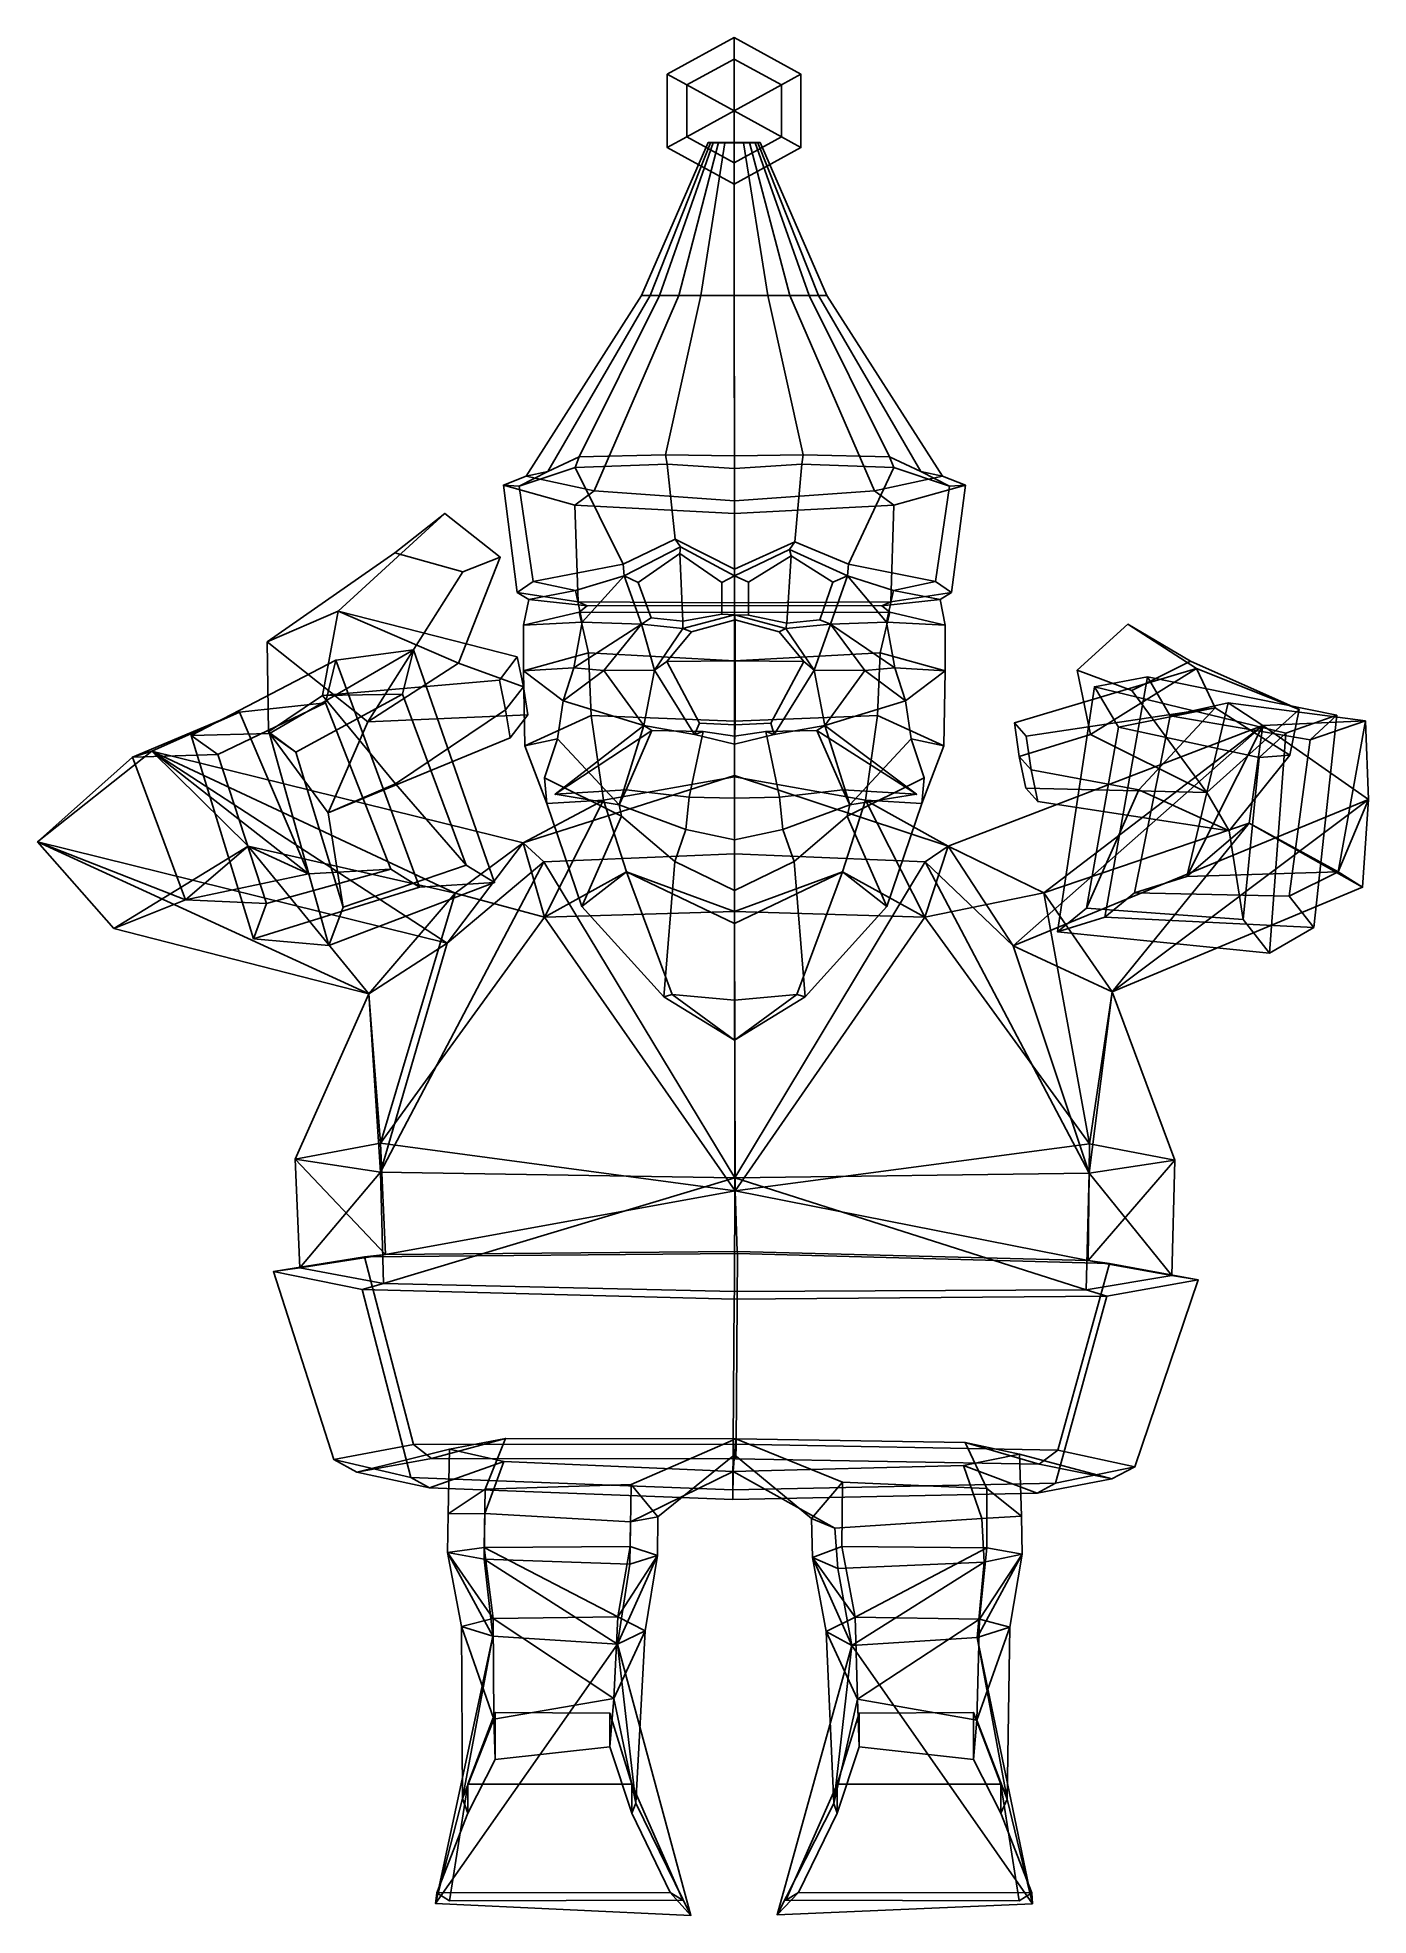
# Model space of a CAD drawing. Extents: x -203 to 181, y -157 to 383.
import ezdxf

# ---------------------------------------------------------------- set-up
doc = ezdxf.new("R2010")
doc.units = 0

msp = doc.modelspace()

# ---------------------------------------------------------------- linework, layer by layer
for p in [(-53.499561, 165.560699, 96.495125), (50.507008, 165.560699, 96.495125)]:
    msp.add_point(p)
for points in [[(-15.578745, 369.737305, 63.430351), (-1.969854, 377.201599, 63.430351), (-1.969851, 383.385193, 48.941158), (-21.21575, 372.829163, 48.941162)], [(-15.578739, 369.737305, 34.451965), (-21.21575, 372.829163, 48.941162), (-1.969851, 383.385193, 48.941158), (-1.969848, 377.201599, 34.451965)], [(11.639069, 369.737305, 63.430351), (17.276043, 372.829163, 48.941158), (-1.969851, 383.385193, 48.941158), (-1.969854, 377.201599, 63.430351)], [(11.639072, 369.737305, 34.451965), (-1.969848, 377.201599, 34.451965), (-1.969851, 383.385193, 48.941158), (17.276043, 372.829163, 48.941158)], [(-1.969855, 362.273071, 69.431976), (-1.969854, 377.201599, 63.430351), (-15.578745, 369.737305, 63.430351)], [(-1.969856, 362.273071, 28.450333), (-15.578739, 369.737305, 34.451965), (-1.969848, 377.201599, 34.451965)], [(-1.969856, 362.273071, 28.450333), (-1.969848, 377.201599, 34.451965), (11.639072, 369.737305, 34.451965)], [(-1.969855, 362.273071, 69.431976), (11.639069, 369.737305, 63.430351), (-1.969854, 377.201599, 63.430351)], [(-21.21575, 351.717041, 48.941162), (-15.578745, 354.808838, 63.430351), (-15.578745, 369.737305, 63.430351), (-21.21575, 372.829163, 48.941162)], [(-21.21575, 351.717041, 48.941162), (-21.21575, 372.829163, 48.941162), (-15.578739, 369.737305, 34.451965), (-15.578739, 354.808838, 34.451965)], [(-15.578745, 354.808838, 63.430351), (-1.969855, 362.273071, 69.431976), (-15.578745, 369.737305, 63.430351)], [(-15.578739, 354.808838, 34.451965), (-15.578739, 369.737305, 34.451965), (-1.969856, 362.273071, 28.450333)], [(11.639072, 354.808838, 34.451965), (-1.969856, 362.273071, 28.450333), (11.639072, 369.737305, 34.451965)], [(11.639069, 354.808838, 63.430351), (11.639069, 369.737305, 63.430351), (-1.969855, 362.273071, 69.431976)], [(17.276043, 351.717041, 48.941158), (17.276043, 372.829163, 48.941158), (11.639069, 369.737305, 63.430351), (11.639069, 354.808838, 63.430351)], [(17.276043, 351.717041, 48.941158), (11.639072, 354.808838, 34.451965), (11.639072, 369.737305, 34.451965), (17.276043, 372.829163, 48.941158)], [(-1.969854, 347.344604, 63.430351), (-1.969855, 362.273071, 69.431976), (-15.578745, 354.808838, 63.430351)], [(-1.969848, 347.344604, 34.451965), (-15.578739, 354.808838, 34.451965), (-1.969856, 362.273071, 28.450333)], [(-1.969848, 347.344604, 34.451965), (-1.969856, 362.273071, 28.450333), (11.639072, 354.808838, 34.451965)], [(-1.969854, 347.344604, 63.430351), (11.639069, 354.808838, 63.430351), (-1.969855, 362.273071, 69.431976)], [(-9.452437, 353.139709, 47.415455), (-6.451492, 353.1586, 43.899387), (-17.898188, 309.1586, 30.320601), (-28.615849, 309.139709, 41.662754)], [(-8.765778, 353.120361, 51.012367), (-9.452437, 353.139709, 47.415455), (-28.615849, 309.139709, 41.662754), (-26.163492, 309.120361, 53.265697)], [(-8.015762, 353.096375, 55.471481), (-8.765778, 353.120361, 51.012367), (-26.163492, 309.120361, 53.265697), (-23.484865, 309.096375, 67.64994)], [(-4.675262, 353.084717, 57.636448), (-8.015762, 353.096375, 55.471481), (-23.484865, 309.096375, 67.64994), (-11.554507, 309.084717, 74.633705)], [(-1.969851, 341.161041, 48.941158), (-1.969854, 347.344604, 63.430351), (-15.578745, 354.808838, 63.430351), (-21.21575, 351.717041, 48.941162)], [(-1.969851, 341.161041, 48.941158), (-21.21575, 351.717041, 48.941162), (-15.578739, 354.808838, 34.451965), (-1.969848, 347.344604, 34.451965)], [(-6.451492, 353.1586, 43.899387), (-1.97984, 353.171356, 41.530643), (-1.928, 309.171356, 22.679499), (-17.898188, 309.1586, 30.320601)], [(-1.97984, 353.077911, 58.899921), (-4.675262, 353.084717, 57.636448), (-11.554507, 309.084717, 74.633705), (-1.928, 309.077911, 78.709419)], [(2.491812, 353.1586, 43.899387), (14.042187, 309.1586, 30.320601), (-1.928, 309.171356, 22.679499), (-1.97984, 353.171356, 41.530643)], [(-1.97984, 353.077911, 58.899921), (-1.928, 309.077911, 78.709419), (7.698507, 309.084717, 74.633705), (0.715582, 353.084717, 57.636448)], [(-1.969851, 341.161041, 48.941158), (17.276043, 351.717041, 48.941158), (11.639069, 354.808838, 63.430351), (-1.969854, 347.344604, 63.430351)], [(-1.969851, 341.161041, 48.941158), (-1.969848, 347.344604, 34.451965), (11.639072, 354.808838, 34.451965), (17.276043, 351.717041, 48.941158)], [(0.715582, 353.084717, 57.636448), (7.698507, 309.084717, 74.633705), (19.628866, 309.096375, 67.64994), (4.056083, 353.096375, 55.471481)], [(5.49276, 353.139709, 47.415455), (24.759855, 309.139709, 41.662754), (14.042187, 309.1586, 30.320601), (2.491812, 353.1586, 43.899387)], [(4.056083, 353.096375, 55.471481), (19.628866, 309.096375, 67.64994), (22.307491, 309.120361, 53.265697), (4.806098, 353.120361, 51.012367)], [(4.806098, 353.120361, 51.012367), (22.307491, 309.120361, 53.265697), (24.759855, 309.139709, 41.662754), (5.49276, 353.139709, 47.415455)], [(-42.271126, 252.897888, 16.319864), (-61.859039, 257.146332, 37.509758), (-28.615849, 309.139709, 41.662754), (-17.898188, 309.1586, 30.320601)], [(-61.859039, 257.146332, 37.509758), (-55.5891, 258.446381, 60.679428), (-26.163492, 309.120361, 53.265697), (-28.615849, 309.139709, 41.662754)], [(-55.5891, 258.446381, 60.679428), (-46.548569, 262.726196, 88.605896), (-23.484865, 309.096375, 67.64994), (-26.163492, 309.120361, 53.265697)], [(-46.548569, 262.726196, 88.605896), (-21.688263, 263.242096, 101.565422), (-11.554507, 309.084717, 74.633705), (-23.484865, 309.096375, 67.64994)], [(-1.9, 250.003113, -2.974264), (-42.271126, 252.897888, 16.319864), (-17.898188, 309.1586, 30.320601), (-1.928, 309.171356, 22.679499)], [(-1.9, 262.924713, 108.993706), (-1.928, 309.077911, 78.709419), (-11.554507, 309.084717, 74.633705), (-21.688263, 263.242096, 101.565422)], [(-1.9, 250.003113, -2.974264), (-1.928, 309.171356, 22.679499), (14.042187, 309.1586, 30.320601), (38.471123, 252.897888, 16.319864)], [(-1.9, 262.924713, 108.993706), (17.88826, 263.242096, 101.565422), (7.698507, 309.084717, 74.633705), (-1.928, 309.077911, 78.709419)], [(42.748573, 262.726196, 88.605896), (19.628866, 309.096375, 67.64994), (7.698507, 309.084717, 74.633705), (17.88826, 263.242096, 101.565422)], [(38.471123, 252.897888, 16.319864), (14.042187, 309.1586, 30.320601), (24.759855, 309.139709, 41.662754), (58.059044, 257.146332, 37.509758)], [(51.789104, 258.446381, 60.679428), (22.307491, 309.120361, 53.265697), (19.628866, 309.096375, 67.64994), (42.748573, 262.726196, 88.605896)], [(58.059044, 257.146332, 37.509758), (24.759855, 309.139709, 41.662754), (22.307491, 309.120361, 53.265697), (51.789104, 258.446381, 60.679428)], [(-47.79092, 259.655334, 92.966484), (-46.548569, 262.726196, 88.605896), (-55.5891, 258.446381, 60.679428), (-63.887779, 254.282593, 61.73048)], [(-33.883507, 231.757263, 96.802116), (-47.79092, 259.655334, 92.966484), (-63.887779, 254.282593, 61.73048), (-59.840714, 226.827942, 77.739914)], [(-21.299599, 260.565704, 106.255333), (-21.688263, 263.242096, 101.565422), (-46.548569, 262.726196, 88.605896), (-47.79092, 259.655334, 92.966484)], [(-18.942772, 239.00296, 108.592934), (-21.299599, 260.565704, 106.255333), (-47.79092, 259.655334, 92.966484), (-33.883507, 231.757263, 96.802116)], [(-1.9, 259.287384, 112.282356), (-1.9, 262.924713, 108.993706), (-21.688263, 263.242096, 101.565422), (-21.299599, 260.565704, 106.255333)], [(-1.9, 230.337555, 112.074959), (-1.9, 259.287384, 112.282356), (-21.299599, 260.565704, 106.255333), (-18.942772, 239.00296, 108.592934)], [(-1.9, 259.287384, 112.282356), (17.499596, 260.565704, 106.255333), (17.88826, 263.242096, 101.565422), (-1.9, 262.924713, 108.993706)], [(-1.9, 230.337555, 112.074959), (15.546495, 238.195496, 108.592934), (17.499596, 260.565704, 106.255333), (-1.9, 259.287384, 112.282356)], [(15.546495, 238.195496, 108.592934), (30.955547, 231.757263, 96.802124), (43.990925, 259.655334, 92.966484), (17.499596, 260.565704, 106.255333)], [(17.499596, 260.565704, 106.255333), (43.990925, 259.655334, 92.966484), (42.748573, 262.726196, 88.605896), (17.88826, 263.242096, 101.565422)], [(30.955547, 231.757263, 96.802124), (56.040722, 226.827942, 77.739914), (60.08778, 254.282593, 61.73048), (43.990925, 259.655334, 92.966484)], [(43.990925, 259.655334, 92.966484), (60.08778, 254.282593, 61.73048), (51.789104, 258.446381, 60.679428), (42.748573, 262.726196, 88.605896)], [(-63.887779, 254.282593, 61.73048), (-55.5891, 258.446381, 60.679428), (-61.859039, 257.146332, 37.509758), (-68.413467, 254.528015, 35.851646)], [(-68.413467, 254.528015, 35.851646), (-61.859039, 257.146332, 37.509758), (-42.271126, 252.897888, 16.319864), (-47.799843, 248.762939, 12.511164)], [(-59.840714, 226.827942, 77.739914), (-63.887779, 254.282593, 61.73048), (-68.413467, 254.528015, 35.851646), (-64.414131, 223.664185, 40.018829)], [(-64.414131, 223.664185, 40.018829), (-68.413467, 254.528015, 35.851646), (-47.799843, 248.762939, 12.511164), (-46.904514, 220.925812, 13.866787)], [(64.613472, 254.528015, 35.851646), (43.999844, 248.762939, 12.511164), (38.471123, 252.897888, 16.319864), (58.059044, 257.146332, 37.509758)], [(60.614136, 223.664185, 40.018829), (43.104519, 220.925812, 13.866787), (43.999844, 248.762939, 12.511164), (64.613472, 254.528015, 35.851646)], [(60.08778, 254.282593, 61.73048), (64.613472, 254.528015, 35.851646), (58.059044, 257.146332, 37.509758), (51.789104, 258.446381, 60.679428)], [(56.040722, 226.827942, 77.739914), (60.614136, 223.664185, 40.018829), (64.613472, 254.528015, 35.851646), (60.08778, 254.282593, 61.73048)], [(-47.799843, 248.762939, 12.511164), (-42.271126, 252.897888, 16.319864), (-1.9, 250.003113, -2.974264), (-1.9, 246.387451, -7.526243)], [(-46.904514, 220.925812, 13.866787), (-47.799843, 248.762939, 12.511164), (-1.9, 246.387451, -7.526243), (-1.9, 220.639587, -5.901319)], [(43.999844, 248.762939, 12.511164), (-1.9, 246.387451, -7.526243), (-1.9, 250.003113, -2.974264), (38.471123, 252.897888, 16.319864)], [(43.104519, 220.925812, 13.866787), (-1.9, 220.639587, -5.901319), (-1.9, 246.387451, -7.526243), (43.999844, 248.762939, 12.511164)], [(-99.640961, 235.083435, 158.973846), (-85.31266, 246.408997, 152.511368), (-115.987907, 218.23465, 108.983063), (-136.430115, 209.388885, 132.023224)], [(-69.296921, 233.788391, 153.676697), (-81.305084, 203.273682, 118.692955), (-115.987907, 218.23465, 108.983063), (-85.31266, 246.408997, 152.511368)], [(-80.123207, 229.559875, 166.141327), (-69.296921, 233.788391, 153.676697), (-85.31266, 246.408997, 152.511368), (-99.640961, 235.083435, 158.973846)], [(-18.942772, 239.00296, 108.592934), (-33.883507, 231.757263, 96.802116), (-33.590797, 228.460327, 94.976685), (-17.374081, 236.788422, 107.094673)], [(-1.9, 230.337555, 112.074959), (-18.942772, 239.00296, 108.592934), (-17.374081, 236.788422, 107.094673), (-1.9, 228.455933, 109.102097)], [(-1.9, 230.337555, 112.074959), (-1.9, 228.455933, 109.102097), (13.977801, 235.980957, 107.094673), (15.546495, 238.195496, 108.592934)], [(15.546495, 238.195496, 108.592934), (13.977801, 235.980957, 107.094673), (30.662834, 228.460327, 94.976685), (30.955547, 231.757263, 96.802124)], [(-80.123207, 229.559875, 166.141327), (-99.640961, 235.083435, 158.973846), (-136.430115, 209.388885, 132.023224), (-107.46167, 186.363708, 133.561356)], [(-80.123207, 229.559875, 166.141327), (-107.46167, 186.363708, 133.561356), (-81.305084, 203.273682, 118.692955), (-69.296921, 233.788391, 153.676697)], [(-17.632929, 234.89325, 104.469688), (-17.374081, 236.788422, 107.094673), (-33.590797, 228.460327, 94.976685), (-29.570061, 226.524536, 94.654114)], [(-16.733572, 215.400116, 102.64016), (-17.632929, 234.89325, 104.469688), (-29.570061, 226.524536, 94.654114), (-25.823059, 216.334656, 97.547935)], [(-17.632929, 234.89325, 104.469688), (-5.485055, 226.521332, 106.095718), (-1.9, 228.455933, 109.102097), (-17.374081, 236.788422, 107.094673)], [(-5.485055, 226.521332, 106.095718), (-17.632929, 234.89325, 104.469688), (-16.733572, 215.400116, 102.64016), (-5.485055, 217.404053, 106.939919)], [(14.484674, 234.198059, 104.268639), (13.977801, 235.980957, 107.094673), (-1.9, 228.455933, 109.102097), (2.138192, 226.640594, 106.276031)], [(2.138192, 226.640594, 106.276031), (2.138192, 217.135986, 107.318275), (13.16766, 214.78772, 102.009949), (14.484674, 234.198059, 104.268639)], [(13.16766, 214.78772, 102.009949), (22.729984, 215.783752, 95.723228), (26.404018, 226.643982, 92.15062), (14.484674, 234.198059, 104.268639)], [(14.484674, 234.198059, 104.268639), (26.404018, 226.643982, 92.15062), (30.662834, 228.460327, 94.976685), (13.977801, 235.980957, 107.094673)], [(-47.675175, 224.172058, 78.249641), (-33.590797, 228.460327, 94.976685), (-33.883507, 231.757263, 96.802116), (-59.840714, 226.827942, 77.739914)], [(-45.702423, 215.054565, 78.655991), (-33.590797, 228.460327, 94.976685), (-47.675175, 224.172058, 78.249641)], [(-28.66053, 214.493958, 98.549278), (-33.590797, 228.460327, 94.976685), (-45.702423, 215.054565, 78.655991)], [(-25.823059, 216.334656, 97.547935), (-29.570061, 226.524536, 94.654114), (-33.590797, 228.460327, 94.976685), (-28.66053, 214.493958, 98.549278)], [(-5.485055, 217.404053, 106.939919), (-1.9, 217.156647, 110.144325), (-1.9, 228.455933, 109.102097), (-5.485055, 226.521332, 106.095718)], [(2.138192, 217.135986, 107.318275), (2.138192, 226.640594, 106.276031), (-1.9, 228.455933, 109.102097), (-1.9, 217.156647, 110.144325)], [(22.729984, 215.783752, 95.723228), (25.732569, 214.493958, 98.549278), (30.662834, 228.460327, 94.976685), (26.404018, 226.643982, 92.15062)], [(25.732569, 214.493958, 98.549278), (41.90242, 215.054565, 78.655991), (30.662834, 228.460327, 94.976685)], [(43.875175, 224.172058, 78.249641), (56.040722, 226.827942, 77.739914), (30.955547, 231.757263, 96.802124), (30.662834, 228.460327, 94.976685)], [(41.90242, 215.054565, 78.655991), (43.875175, 224.172058, 78.249641), (30.662834, 228.460327, 94.976685)], [(-59.840714, 226.827942, 77.739914), (-64.414131, 223.664185, 40.018829), (-61.108589, 221.650421, 41.26128), (-47.675175, 224.172058, 78.249641)], [(-64.414131, 223.664185, 40.018829), (-46.904514, 220.925812, 13.866787), (-44.318386, 219.813354, 14.896184), (-61.108589, 221.650421, 41.26128)], [(-47.675175, 224.172058, 78.249641), (-61.108589, 221.650421, 41.26128), (-62.612999, 214.238464, 42.462151), (-45.702423, 215.054565, 78.655991)], [(60.614136, 223.664185, 40.018829), (57.308598, 221.650421, 41.26128), (40.518391, 219.813354, 14.896184), (43.104519, 220.925812, 13.866787)], [(43.875175, 224.172058, 78.249641), (41.90242, 215.054565, 78.655991), (58.813, 214.238464, 42.462151), (57.308598, 221.650421, 41.26128)], [(56.040722, 226.827942, 77.739914), (43.875175, 224.172058, 78.249641), (57.308598, 221.650421, 41.26128), (60.614136, 223.664185, 40.018829)], [(-136.430115, 209.388885, 132.023224), (-115.987907, 218.23465, 108.983063), (-120.540482, 194.006348, 91.660492), (-136.066956, 183.471832, 111.458664)], [(-64.475426, 205.06311, 105.292526), (-69.563034, 198.422546, 97.702156), (-120.540482, 194.006348, 91.660492), (-115.987907, 218.23465, 108.983063)], [(-62.591301, 196.485718, 112.276978), (-64.475426, 205.06311, 105.292526), (-115.987907, 218.23465, 108.983063), (-81.305084, 203.273682, 118.692955)], [(-62.634781, 201.044495, 44.641083), (-62.612999, 214.238464, 42.462151), (-46.630749, 217.917847, 12.67251), (-43.885971, 206.220764, 11.188781)], [(-62.612999, 214.238464, 42.462151), (-61.108589, 221.650421, 41.26128), (-44.318386, 219.813354, 14.896184), (-46.630749, 217.917847, 12.67251)], [(-46.904514, 220.925812, 13.866787), (-1.9, 220.639587, -5.901319), (-1.9, 219.886169, -2.27502), (-44.318386, 219.813354, 14.896184)], [(-46.630749, 217.917847, 12.67251), (-44.318386, 219.813354, 14.896184), (-1.9, 219.886169, -2.27502), (-1.9, 217.843628, -2.405132)], [(-43.885971, 206.220764, 11.188781), (-46.630749, 217.917847, 12.67251), (-1.9, 217.843628, -2.405132), (-1.9, 203.967468, -0.945824)], [(-16.733572, 215.400116, 102.64016), (-25.823059, 216.334656, 97.547935), (-28.66053, 214.493958, 98.549278), (-16.70068, 213.213074, 104.835991)], [(-16.733572, 215.400116, 102.64016), (-16.70068, 213.213074, 104.835991), (-1.9, 217.156647, 110.144325), (-5.485055, 217.404053, 106.939919)], [(-1.641618, 215.770294, 124.536148), (-1.9, 217.156647, 110.144325), (-16.70068, 213.213074, 104.835991), (-14.264492, 212.33606, 121.01963)], [(43.104519, 220.925812, 13.866787), (40.518391, 219.813354, 14.896184), (-1.9, 219.886169, -2.27502), (-1.9, 220.639587, -5.901319)], [(42.830746, 217.917847, 12.67251), (-1.9, 217.843628, -2.405132), (-1.9, 219.886169, -2.27502), (40.518391, 219.813354, 14.896184)], [(40.085972, 206.220764, 11.188781), (-1.9, 203.967468, -0.945824), (-1.9, 217.843628, -2.405132), (42.830746, 217.917847, 12.67251)], [(-1.641618, 215.770294, 124.536148), (10.981255, 212.33606, 121.01963), (12.900679, 213.213074, 104.835991), (-1.9, 217.156647, 110.144325)], [(13.16766, 214.78772, 102.009949), (2.138192, 217.135986, 107.318275), (-1.9, 217.156647, 110.144325), (12.900679, 213.213074, 104.835991)], [(58.834785, 201.044495, 44.641083), (40.085972, 206.220764, 11.188781), (42.830746, 217.917847, 12.67251), (58.813, 214.238464, 42.462151)], [(58.813, 214.238464, 42.462151), (42.830746, 217.917847, 12.67251), (40.518391, 219.813354, 14.896184), (57.308598, 221.650421, 41.26128)], [(-45.702423, 215.054565, 78.655991), (-62.612999, 214.238464, 42.462151), (-62.634781, 201.044495, 44.641083), (-48.144192, 201.955444, 78.504814)], [(-48.144192, 201.955444, 78.504814), (-28.66053, 214.493958, 98.549278), (-45.702423, 215.054565, 78.655991)], [(-39.490215, 201.138672, 101.72583), (-28.66053, 214.493958, 98.549278), (-48.144192, 201.955444, 78.504814)], [(-39.490215, 201.138672, 101.72583), (-24.858456, 201.292053, 104.760262), (-28.66053, 214.493958, 98.549278)], [(-24.858456, 201.292053, 104.760262), (-16.70068, 213.213074, 104.835991), (-28.66053, 214.493958, 98.549278)], [(-21.34082, 203.771698, 122.216965), (-14.264492, 212.33606, 121.01963), (-16.70068, 213.213074, 104.835991), (-24.858456, 201.292053, 104.760262)], [(-1.641618, 203.953369, 128.666168), (-1.641618, 215.770294, 124.536148), (-14.264492, 212.33606, 121.01963), (-21.34082, 203.771698, 122.216965)], [(-1.641618, 203.953369, 128.666168), (18.057583, 203.771698, 122.216965), (10.981255, 212.33606, 121.01963), (-1.641618, 215.770294, 124.536148)], [(18.057583, 203.771698, 122.216965), (21.058456, 201.292053, 104.760262), (12.900679, 213.213074, 104.835991), (10.981255, 212.33606, 121.01963)], [(13.16766, 214.78772, 102.009949), (12.900679, 213.213074, 104.835991), (25.732569, 214.493958, 98.549278), (22.729984, 215.783752, 95.723228)], [(21.058456, 201.292053, 104.760262), (25.732569, 214.493958, 98.549278), (12.900679, 213.213074, 104.835991)], [(35.690216, 201.138672, 101.72583), (25.732569, 214.493958, 98.549278), (21.058456, 201.292053, 104.760262)], [(44.344196, 201.955444, 78.504814), (41.90242, 215.054565, 78.655991), (25.732569, 214.493958, 98.549278)], [(35.690216, 201.138672, 101.72583), (44.344196, 201.955444, 78.504814), (25.732569, 214.493958, 98.549278)], [(41.90242, 215.054565, 78.655991), (44.344196, 201.955444, 78.504814), (58.834785, 201.044495, 44.641083), (58.813, 214.238464, 42.462151)], [(112.499687, 195.430908, 148.836014), (129.426376, 203.863464, 138.718872), (111.408043, 214.466797, 138.477325), (96.807503, 201.279999, 139.642456)], [(96.807503, 201.279999, 139.642456), (111.408043, 214.466797, 138.477325), (131.156006, 201.699768, 78.997932), (100.616356, 182.734192, 92.408669)], [(129.426376, 203.863464, 138.718872), (160.712555, 189.986389, 95.603951), (131.156006, 201.699768, 78.997932), (111.408043, 214.466797, 138.477325)], [(-135.720291, 183.03949, 136.861008), (-94.253288, 207.100128, 97.289268), (-116.63102, 204.144775, 74.052086), (-158.342224, 182.4646, 112.675621)], [(-107.46167, 186.363708, 133.561356), (-136.430115, 209.388885, 132.023224), (-136.066956, 183.471832, 111.458664), (-118.827927, 160.212189, 112.586212)], [(-135.720291, 183.03949, 136.861008), (-128.147583, 177.694946, 130.239944), (-97.424149, 194.308044, 100.69503), (-94.253288, 207.100128, 97.289268)], [(-92.537071, 138.821838, 55.021965), (-116.63102, 204.144775, 74.052086), (-94.253288, 207.100128, 97.289268), (-70.973015, 140.098267, 80.134186)], [(-70.973015, 140.098267, 80.134186), (-94.253288, 207.100128, 97.289268), (-97.424149, 194.308044, 100.69503), (-79.096619, 145.163727, 87.265076)], [(-62.198425, 179.490234, 46.003769), (-62.634781, 201.044495, 44.641083), (-43.885971, 206.220764, 11.188781), (-43.093254, 188.233093, 14.099627)], [(-43.093254, 188.233093, 14.099627), (-43.885971, 206.220764, 11.188781), (-1.9, 203.967468, -0.945824), (-1.9, 186.607391, 3.485335)], [(39.293255, 188.233093, 14.099627), (-1.9, 186.607391, 3.485335), (-1.9, 203.967468, -0.945824), (40.085972, 206.220764, 11.188781)], [(58.398434, 179.490234, 46.003769), (39.293255, 188.233093, 14.099627), (40.085972, 206.220764, 11.188781), (58.834785, 201.044495, 44.641083)], [(-158.342224, 182.4646, 112.675621), (-116.63102, 204.144775, 74.052086), (-119.602882, 191.899292, 77.254883), (-150.668152, 177.003174, 105.967873)], [(-92.537071, 138.821838, 55.021965), (-100.815781, 143.94046, 62.290863), (-119.602882, 191.899292, 77.254883), (-116.63102, 204.144775, 74.052086)], [(-61.349991, 188.410461, 119.310226), (-62.591301, 196.485718, 112.276978), (-81.305084, 203.273682, 118.692955), (-107.46167, 186.363708, 133.561356)], [(-62.591301, 196.485718, 112.276978), (-67.784042, 189.864838, 104.717506), (-69.563034, 198.422546, 97.702156), (-64.475426, 205.06311, 105.292526)], [(-48.144192, 201.955444, 78.504814), (-62.634781, 201.044495, 44.641083), (-51.210266, 192.432068, 77.948036)], [(-52.81601, 181.502136, 78.12674), (-51.210266, 192.432068, 77.948036), (-62.634781, 201.044495, 44.641083), (-62.198425, 179.490234, 46.003769)], [(-51.210266, 192.432068, 77.948036), (-39.490215, 201.138672, 101.72583), (-48.144192, 201.955444, 78.504814)], [(-27.993595, 185.325348, 98.608398), (-39.490215, 201.138672, 101.72583), (-51.210266, 192.432068, 77.948036)], [(-27.993595, 185.325348, 98.608398), (-24.858456, 201.292053, 104.760262), (-39.490215, 201.138672, 101.72583)], [(-13.366461, 182.704956, 104.511536), (-24.858456, 201.292053, 104.760262), (-27.993595, 185.325348, 98.608398)], [(-11.916492, 186.023712, 117.381271), (-21.34082, 203.771698, 122.216965), (-24.858456, 201.292053, 104.760262), (-13.366461, 182.704956, 104.511536)], [(-1.641618, 185.502258, 122.611298), (-1.641618, 203.953369, 128.666168), (-21.34082, 203.771698, 122.216965), (-11.916492, 186.023712, 117.381271)], [(-1.641618, 185.502258, 122.611298), (8.633257, 186.023712, 117.381271), (18.057583, 203.771698, 122.216965), (-1.641618, 203.953369, 128.666168)], [(8.633257, 186.023712, 117.381271), (9.566461, 182.704956, 104.511536), (21.058456, 201.292053, 104.760262), (18.057583, 203.771698, 122.216965)], [(9.566461, 182.704956, 104.511536), (24.193596, 185.325348, 98.608398), (21.058456, 201.292053, 104.760262)], [(24.193596, 185.325348, 98.608398), (35.690216, 201.138672, 101.72583), (21.058456, 201.292053, 104.760262)], [(24.193596, 185.325348, 98.608398), (47.410271, 192.432068, 77.948036), (35.690216, 201.138672, 101.72583)], [(47.410271, 192.432068, 77.948036), (44.344196, 201.955444, 78.504814), (35.690216, 201.138672, 101.72583)], [(44.344196, 201.955444, 78.504814), (47.410271, 192.432068, 77.948036), (58.834785, 201.044495, 44.641083)], [(49.016014, 181.502136, 78.12674), (58.398434, 179.490234, 46.003769), (58.834785, 201.044495, 44.641083), (47.410271, 192.432068, 77.948036)], [(78.743652, 186.054321, 82.893425), (131.156006, 201.699768, 78.997932), (136.545364, 190.381195, 50.824081), (82.106491, 182.229187, 72.089149)], [(80.088341, 176.419067, 88.045776), (100.616356, 182.734192, 92.408669), (131.156006, 201.699768, 78.997932), (78.743652, 186.054321, 82.893425)], [(112.499687, 195.430908, 148.836014), (96.807503, 201.279999, 139.642456), (100.616356, 182.734192, 92.408669), (134.134003, 166.088623, 97.070534)], [(112.499687, 195.430908, 148.836014), (134.134003, 166.088623, 97.070534), (160.712555, 189.986389, 95.603951), (129.426376, 203.863464, 138.718872)], [(160.712555, 189.986389, 95.603951), (158.064148, 176.806641, 65.244667), (136.545364, 190.381195, 50.824081), (131.156006, 201.699768, 78.997932)], [(-67.784042, 189.864838, 104.717506), (-99.524086, 168.549988, 90.926292), (-120.540482, 194.006348, 91.660492), (-69.563034, 198.422546, 97.702156)], [(-61.349991, 188.410461, 119.310226), (-66.462173, 181.752258, 111.700447), (-67.784042, 189.864838, 104.717506), (-62.591301, 196.485718, 112.276978)], [(104.819122, 130.187714, 19.415411), (91.183868, 125.926086, 49.301529), (101.773056, 196.474976, 64.671516), (117.070602, 199.296875, 36.255222)], [(91.183868, 125.926086, 49.301529), (99.502846, 132.787323, 54.422016), (108.667618, 184.835999, 66.184898), (101.773056, 196.474976, 64.671516)], [(156.85405, 183.101471, 90.197617), (171.562256, 188.297241, 60.979679), (117.070602, 199.296875, 36.255222), (101.773056, 196.474976, 64.671516)], [(156.85405, 183.101471, 90.197617), (101.773056, 196.474976, 64.671516), (108.667618, 184.835999, 66.184898), (149.252991, 176.10199, 85.4039)], [(104.819122, 130.187714, 19.415411), (117.070602, 199.296875, 36.255222), (123.595741, 188.139954, 37.66518), (113.307693, 137.137756, 24.632254)], [(171.562256, 188.297241, 60.979679), (163.870667, 181.160156, 56.120335), (123.595741, 188.139954, 37.66518), (117.070602, 199.296875, 36.255222)], [(-150.668152, 177.003174, 105.967873), (-119.602882, 191.899292, 77.254883), (-144.383606, 189.207886, 51.064838), (-175.228745, 176.248718, 79.497169)], [(-144.383606, 189.207886, 51.064838), (-119.602882, 191.899292, 77.254883), (-100.815781, 143.94046, 62.290863), (-124.502357, 142.606323, 35.054409)], [(-136.066956, 183.471832, 111.458664), (-120.540482, 194.006348, 91.660492), (-97.424149, 194.308044, 100.69503), (-128.147583, 177.694946, 130.239944)], [(-99.524086, 168.549988, 90.926292), (-79.096619, 145.163727, 87.265076), (-97.424149, 194.308044, 100.69503), (-120.540482, 194.006348, 91.660492)], [(-66.462173, 181.752258, 111.700447), (-118.827927, 160.212189, 112.586212), (-99.524086, 168.549988, 90.926292), (-67.784042, 189.864838, 104.717506)], [(-52.81601, 181.502136, 78.12674), (-35.101604, 162.49939, 104.917747), (-27.993595, 185.325348, 98.608398), (-51.210266, 192.432068, 77.948036)], [(49.016014, 181.502136, 78.12674), (47.410271, 192.432068, 77.948036), (24.193596, 185.325348, 98.608398), (31.301603, 162.49939, 104.917747)], [(83.566765, 172.6138, 77.255486), (82.106491, 182.229187, 72.089149), (136.545364, 190.381195, 50.824081), (114.609955, 166.841919, 53.659634)], [(114.609955, 166.841919, 53.659634), (136.545364, 190.381195, 50.824081), (108.667618, 184.835999, 66.184898), (99.502846, 132.787323, 54.422016)], [(158.064148, 176.806641, 65.244667), (149.252991, 176.10199, 85.4039), (108.667618, 184.835999, 66.184898), (136.545364, 190.381195, 50.824081)], [(140.275253, 191.831482, 5.799637), (128.363052, 141.882233, -7.855952), (113.307693, 137.137756, 24.632254), (123.595741, 188.139954, 37.66518)], [(163.870667, 181.160156, 56.120335), (179.8125, 186.676392, 24.184179), (140.275253, 191.831482, 5.799637), (123.595741, 188.139954, 37.66518)], [(128.363052, 141.882233, -7.855952), (140.275253, 191.831482, 5.799637), (150.291855, 185.291077, -46.051907)], [(134.134003, 166.088623, 97.070534), (140.556763, 154.968567, 69.08149), (158.064148, 176.806641, 65.244667), (160.712555, 189.986389, 95.603951)], [(179.8125, 186.676392, 24.184179), (150.291855, 185.291077, -46.051907), (140.275253, 191.831482, 5.799637)], [(-175.228745, 176.248718, 79.497169), (-144.383606, 189.207886, 51.064838), (-169.646866, 177.910339, 4.051138)], [(-124.502357, 142.606323, 35.054409), (-169.646866, 177.910339, 4.051138), (-144.383606, 189.207886, 51.064838)], [(-61.349991, 188.410461, 119.310226), (-107.46167, 186.363708, 133.561356), (-118.827927, 160.212189, 112.586212), (-66.462173, 181.752258, 111.700447)], [(-55.869884, 162.878601, 50.112881), (-62.198425, 179.490234, 46.003769), (-43.093254, 188.233093, 14.099627), (-39.614113, 163.812622, 31.855993)], [(-25.627405, 183.904724, 112.608627), (-27.993595, 185.325348, 98.608398), (-53.499561, 165.560699, 96.495125)], [(-53.499561, 165.560699, 96.495125), (-27.993595, 185.325348, 98.608398), (-35.101604, 162.49939, 104.917747)], [(-33.104607, 166.855988, 115.00264), (-25.627405, 183.904724, 112.608627), (-53.499561, 165.560699, 96.495125)], [(-39.614113, 163.812622, 31.855993), (-43.093254, 188.233093, 14.099627), (-1.9, 186.607391, 3.485335), (-1.878063, 170.511353, 8.88728)], [(-10.930035, 183.642456, 112.725739), (-25.627405, 183.904724, 112.608627), (-33.104607, 166.855988, 115.00264), (-14.890987, 164.664673, 123.670204)], [(-25.627405, 183.904724, 112.608627), (-10.930035, 183.642456, 112.725739), (-13.366461, 182.704956, 104.511536), (-27.993595, 185.325348, 98.608398)], [(-1.641618, 185.502258, 122.611298), (-11.916492, 186.023712, 117.381271), (-13.366461, 182.704956, 104.511536), (-1.9, 179.917603, 110.43103)], [(35.869949, 163.812622, 31.855993), (-1.878063, 170.511353, 8.88728), (-1.9, 186.607391, 3.485335), (39.293255, 188.233093, 14.099627)], [(-1.641618, 185.502258, 122.611298), (-1.9, 179.917603, 110.43103), (9.566461, 182.704956, 104.511536), (8.633257, 186.023712, 117.381271)], [(21.827406, 183.904724, 112.608627), (24.193596, 185.325348, 98.608398), (9.566461, 182.704956, 104.511536), (7.130035, 183.642456, 112.725739)], [(7.130035, 183.642456, 112.725739), (11.090986, 164.664673, 123.670204), (29.304607, 166.855988, 115.00264), (21.827406, 183.904724, 112.608627)], [(21.827406, 183.904724, 112.608627), (50.507008, 165.560699, 96.495125), (24.193596, 185.325348, 98.608398)], [(29.304607, 166.855988, 115.00264), (50.507008, 165.560699, 96.495125), (21.827406, 183.904724, 112.608627)], [(50.507008, 165.560699, 96.495125), (31.301603, 162.49939, 104.917747), (24.193596, 185.325348, 98.608398)], [(52.069885, 162.878601, 50.112881), (35.869949, 163.812622, 31.855993), (39.293255, 188.233093, 14.099627), (58.398434, 179.490234, 46.003769)], [(87.215012, 137.135132, 45.728794), (150.291855, 185.291077, -46.051907), (59.700157, 150.603516, 4.994709)], [(78.393173, 121.918152, -28.07954), (59.700157, 150.603516, 4.994709), (150.291855, 185.291077, -46.051907)], [(78.393173, 121.918152, -28.07954), (150.291855, 185.291077, -46.051907), (180.680801, 164.061218, -63.365002)], [(80.088341, 176.419067, 88.045776), (78.743652, 186.054321, 82.893425), (82.106491, 182.229187, 72.089149), (83.566765, 172.6138, 77.255486)], [(87.215012, 137.135132, 45.728794), (146.361679, 157.24292, -6.011113), (150.291855, 185.291077, -46.051907)], [(128.363052, 141.882233, -7.855952), (150.291855, 185.291077, -46.051907), (146.361679, 157.24292, -6.011113)], [(179.8125, 186.676392, 24.184179), (180.680801, 164.061218, -63.365002), (150.291855, 185.291077, -46.051907)], [(164.912735, 127.198608, 48.122238), (171.562256, 188.297241, 60.979679), (156.85405, 183.101471, 90.197617), (152.178345, 119.837952, 78.965576)], [(164.912735, 127.198608, 48.122238), (157.880508, 136.153961, 46.119122), (163.870667, 181.160156, 56.120335), (171.562256, 188.297241, 60.979679)], [(171.988556, 143.197784, 13.533316), (179.8125, 186.676392, 24.184179), (163.870667, 181.160156, 56.120335), (157.880508, 136.153961, 46.119122)], [(171.988556, 143.197784, 13.533316), (180.680801, 164.061218, -63.365002), (179.8125, 186.676392, 24.184179)], [(-140.415619, 123.877289, 98.937416), (-118.67878, 122.008636, 125.237091), (-135.720291, 183.03949, 136.861008), (-158.342224, 182.4646, 112.675621)], [(-140.415619, 123.877289, 98.937416), (-158.342224, 182.4646, 112.675621), (-150.668152, 177.003174, 105.967873), (-136.58194, 134.065186, 95.042198)], [(-118.827927, 160.212189, 112.586212), (-136.066956, 183.471832, 111.458664), (-128.147583, 177.694946, 130.239944), (-114.548538, 133.019714, 121.03907)], [(-118.67878, 122.008636, 125.237091), (-114.548538, 133.019714, 121.03907), (-128.147583, 177.694946, 130.239944), (-135.720291, 183.03949, 136.861008)], [(-55.869884, 162.878601, 50.112881), (-56.539234, 170.24408, 81.29702), (-52.81601, 181.502136, 78.12674), (-62.198425, 179.490234, 46.003769)], [(-52.81601, 181.502136, 78.12674), (-56.539234, 170.24408, 81.29702), (-34.418434, 159.277649, 95.906563), (-35.101604, 162.49939, 104.917747)], [(-14.890987, 164.664673, 123.670204), (-1.9, 164.461182, 124.353912), (-1.9, 182.228394, 115.474304), (-10.930035, 183.642456, 112.725739)], [(-1.9, 182.228394, 115.474304), (-1.9, 179.917603, 110.43103), (-13.366461, 182.704956, 104.511536), (-10.930035, 183.642456, 112.725739)], [(11.090986, 164.664673, 123.670204), (7.130035, 183.642456, 112.725739), (-1.9, 182.228394, 115.474304), (-1.9, 164.461182, 124.353912)], [(-1.9, 182.228394, 115.474304), (7.130035, 183.642456, 112.725739), (9.566461, 182.704956, 104.511536), (-1.9, 179.917603, 110.43103)], [(49.016014, 181.502136, 78.12674), (31.301603, 162.49939, 104.917747), (30.618433, 159.277649, 95.906563), (52.739243, 170.24408, 81.29702)], [(52.069885, 162.878601, 50.112881), (58.398434, 179.490234, 46.003769), (49.016014, 181.502136, 78.12674), (52.739243, 170.24408, 81.29702)], [(82.05159, 167.28656, 93.248169), (134.134003, 166.088623, 97.070534), (100.616356, 182.734192, 92.408669), (80.088341, 176.419067, 88.045776)], [(152.178345, 119.837952, 78.965576), (156.85405, 183.101471, 90.197617), (149.252991, 176.10199, 85.4039), (144.593445, 129.520081, 76.808647)], [(-84.569305, 122.716217, -28.528948), (-202.552811, 151.843689, -1.028232), (-169.646866, 177.910339, 4.051138)], [(-175.228745, 176.248718, 79.497169), (-169.646866, 177.910339, 4.051138), (-202.552811, 151.843689, -1.028232)], [(-159.976776, 135.175293, 67.439003), (-175.228745, 176.248718, 79.497169), (-202.552811, 151.843689, -1.028232)], [(-159.976776, 135.175293, 67.439003), (-136.58194, 134.065186, 95.042198), (-150.668152, 177.003174, 105.967873), (-175.228745, 176.248718, 79.497169)], [(-82.347618, 137.016479, 48.476776), (-62.721336, 151.521606, 1.928701), (-169.646866, 177.910339, 4.051138)], [(-82.347618, 137.016479, 48.476776), (-169.646866, 177.910339, 4.051138), (-141.913589, 150.605743, 37.103142)], [(-84.569305, 122.716217, -28.528948), (-169.646866, 177.910339, 4.051138), (-62.721336, 151.521606, 1.928701)], [(-124.502357, 142.606323, 35.054409), (-141.913589, 150.605743, 37.103142), (-169.646866, 177.910339, 4.051138)], [(82.05159, 167.28656, 93.248169), (80.088341, 176.419067, 88.045776), (83.566765, 172.6138, 77.255486), (85.434914, 163.452026, 82.413513)], [(140.556763, 154.968567, 69.08149), (144.593445, 129.520081, 76.808647), (149.252991, 176.10199, 85.4039), (158.064148, 176.806641, 65.244667)], [(-118.827927, 160.212189, 112.586212), (-114.548538, 133.019714, 121.03907), (-79.096619, 145.163727, 87.265076), (-99.524086, 168.549988, 90.926292)], [(-1.853932, 170.913574, 5.078217), (-1.857344, 148.378143, -46.094997), (-56.752666, 146.131531, -36.493587), (-62.721336, 151.521606, 1.928701)], [(-1.853932, 170.913574, 5.078217), (-62.721336, 151.521606, 1.928701), (-39.614113, 163.812622, 31.855993), (-1.878063, 170.511353, 8.88728)], [(-34.418434, 159.277649, 95.906563), (-56.539234, 170.24408, 81.29702), (-55.869884, 162.878601, 50.112881), (-45.791817, 133.23114, 66.107307)], [(-1.878063, 170.511353, 8.88728), (35.869949, 163.812622, 31.855993), (59.700157, 150.603516, 4.994709), (-1.853932, 170.913574, 5.078217)], [(-1.853932, 170.913574, 5.078217), (59.700157, 150.603516, 4.994709), (53.064346, 146.131531, -36.493587), (-1.857344, 148.378143, -46.094997)], [(30.618433, 159.277649, 95.906563), (41.991817, 133.23114, 66.107307), (52.069885, 162.878601, 50.112881), (52.739243, 170.24408, 81.29702)], [(85.434914, 163.452026, 82.413513), (83.566765, 172.6138, 77.255486), (114.609955, 166.841919, 53.659634), (140.556763, 154.968567, 69.08149)], [(-62.721336, 151.521606, 1.928701), (-56.614574, 130.180481, 59.291286), (-39.614113, 163.812622, 31.855993)], [(-56.614574, 130.180481, 59.291286), (-32.955341, 143.168152, 60.032959), (-39.614113, 163.812622, 31.855993)], [(-45.791817, 133.23114, 66.107307), (-55.869884, 162.878601, 50.112881), (-39.614113, 163.812622, 31.855993), (-32.955341, 143.168152, 60.032959)], [(-35.101604, 162.49939, 104.917747), (-33.104607, 166.855988, 115.00264), (-53.499561, 165.560699, 96.495125)], [(-14.890987, 164.664673, 123.670204), (-33.104607, 166.855988, 115.00264), (-35.101604, 162.49939, 104.917747), (-15.892614, 155.365631, 113.76458)], [(-19.074909, 146.214111, 115.812431), (-15.892614, 155.365631, 113.76458), (-35.101604, 162.49939, 104.917747), (-34.418434, 159.277649, 95.906563)], [(-1.9, 164.461182, 124.353912), (-14.890987, 164.664673, 123.670204), (-15.892614, 155.365631, 113.76458), (-1.9, 152.398834, 119.235947)], [(-1.9, 164.461182, 124.353912), (-1.9, 152.398834, 119.235947), (12.092613, 155.365631, 113.76458), (11.090986, 164.664673, 123.670204)], [(11.090986, 164.664673, 123.670204), (12.092613, 155.365631, 113.76458), (31.301603, 162.49939, 104.917747), (29.304607, 166.855988, 115.00264)], [(15.274906, 146.214111, 115.812431), (30.618433, 159.277649, 95.906563), (31.301603, 162.49939, 104.917747), (12.092613, 155.365631, 113.76458)], [(41.991817, 133.23114, 66.107307), (29.232119, 143.168152, 60.032959), (35.869949, 163.812622, 31.855993), (52.069885, 162.878601, 50.112881)], [(52.935226, 130.180481, 59.291286), (35.869949, 163.812622, 31.855993), (29.232119, 143.168152, 60.032959)], [(31.301603, 162.49939, 104.917747), (50.507008, 165.560699, 96.495125), (29.304607, 166.855988, 115.00264)], [(59.700157, 150.603516, 4.994709), (35.869949, 163.812622, 31.855993), (52.935226, 130.180481, 59.291286)], [(106.870316, 108.660614, 4.444148), (78.393173, 121.918152, -28.07954), (180.680801, 164.061218, -63.365002)], [(82.05159, 167.28656, 93.248169), (85.434914, 163.452026, 82.413513), (140.556763, 154.968567, 69.08149), (134.134003, 166.088623, 97.070534)], [(140.556763, 154.968567, 69.08149), (114.609955, 166.841919, 53.659634), (99.502846, 132.787323, 54.422016), (144.593445, 129.520081, 76.808647)], [(178.997192, 138.775818, -29.922234), (106.870316, 108.660614, 4.444148), (180.680801, 164.061218, -63.365002)], [(171.988556, 143.197784, 13.533316), (178.997192, 138.775818, -29.922234), (180.680801, 164.061218, -63.365002)], [(-22.260035, 107.229614, 97.859222), (-19.074909, 146.214111, 115.812431), (-34.418434, 159.277649, 95.906563), (-45.791817, 133.23114, 66.107307)], [(18.460033, 107.229614, 97.859222), (41.991817, 133.23114, 66.107307), (30.618433, 159.277649, 95.906563), (15.274906, 146.214111, 115.812431)], [(106.870316, 108.660614, 4.444148), (146.361679, 157.24292, -6.011113), (87.215012, 137.135132, 45.728794)], [(178.997192, 138.775818, -29.922234), (146.361679, 157.24292, -6.011113), (106.870316, 108.660614, 4.444148)], [(171.988556, 143.197784, 13.533316), (128.363052, 141.882233, -7.855952), (146.361679, 157.24292, -6.011113)], [(171.988556, 143.197784, 13.533316), (146.361679, 157.24292, -6.011113), (178.997192, 138.775818, -29.922234)], [(-107.202766, 108.116821, 10.840654), (-202.552811, 151.843689, -1.028232), (-84.569305, 122.716217, -28.528948)], [(-180.55513, 126.927643, 27.090784), (-202.552811, 151.843689, -1.028232), (-107.202766, 108.116821, 10.840654)], [(-159.976776, 135.175293, 67.439003), (-202.552811, 151.843689, -1.028232), (-180.55513, 126.927643, 27.090784)], [(-84.569305, 122.716217, -28.528948), (-62.721336, 151.521606, 1.928701), (-56.752666, 146.131531, -36.493587)], [(-82.347618, 137.016479, 48.476776), (-56.614574, 130.180481, 59.291286), (-62.721336, 151.521606, 1.928701)], [(-1.9, 137.868652, 122.178642), (-1.9, 152.398834, 119.235947), (-15.892614, 155.365631, 113.76458), (-19.074909, 146.214111, 115.812431)], [(-1.9, 137.868652, 122.178642), (15.274906, 146.214111, 115.812431), (12.092613, 155.365631, 113.76458), (-1.9, 152.398834, 119.235947)], [(-180.55513, 126.927643, 27.090784), (-107.202766, 108.116821, 10.840654), (-141.913589, 150.605743, 37.103142)], [(-159.976776, 135.175293, 67.439003), (-180.55513, 126.927643, 27.090784), (-141.913589, 150.605743, 37.103142)], [(-159.976776, 135.175293, 67.439003), (-141.913589, 150.605743, 37.103142), (-124.502357, 142.606323, 35.054409)], [(-107.202766, 108.116821, 10.840654), (-82.347618, 137.016479, 48.476776), (-141.913589, 150.605743, 37.103142)], [(-103.843033, 56.72905, -67.199226), (-56.752666, 146.131531, -36.493587), (-1.802257, 55.089096, -101.603828)], [(-103.843033, 56.72905, -67.199226), (-84.569305, 122.716217, -28.528948), (-56.752666, 146.131531, -36.493587)], [(-1.802257, 55.089096, -101.603828), (-56.752666, 146.131531, -36.493587), (-1.857344, 148.378143, -46.094997)], [(-1.9, 94.712448, 101.101158), (-1.9, 137.868652, 122.178642), (-19.074909, 146.214111, 115.812431), (-22.260035, 107.229614, 97.859222)], [(-1.9, 94.712448, 101.101158), (18.460033, 107.229614, 97.859222), (15.274906, 146.214111, 115.812431), (-1.9, 137.868652, 122.178642)], [(-1.802257, 55.089096, -101.603828), (-1.857344, 148.378143, -46.094997), (53.064346, 146.131531, -36.493587)], [(100.272369, 56.500549, -67.319336), (-1.802257, 55.089096, -101.603828), (53.064346, 146.131531, -36.493587)], [(87.215012, 137.135132, 45.728794), (59.700157, 150.603516, 4.994709), (52.935226, 130.180481, 59.291286)], [(78.393173, 121.918152, -28.07954), (53.064346, 146.131531, -36.493587), (59.700157, 150.603516, 4.994709)], [(100.272369, 56.500549, -67.319336), (53.064346, 146.131531, -36.493587), (78.393173, 121.918152, -28.07954)], [(-124.502357, 142.606323, 35.054409), (-100.815781, 143.94046, 62.290863), (-136.58194, 134.065186, 95.042198), (-159.976776, 135.175293, 67.439003)], [(-140.415619, 123.877289, 98.937416), (-136.58194, 134.065186, 95.042198), (-100.815781, 143.94046, 62.290863), (-92.537071, 138.821838, 55.021965)], [(-118.67878, 122.008636, 125.237091), (-70.973015, 140.098267, 80.134186), (-79.096619, 145.163727, 87.265076), (-114.548538, 133.019714, 121.03907)], [(-1.823221, 131.759277, 67.180084), (-32.955341, 143.168152, 60.032959), (-56.614574, 130.180481, 59.291286)], [(-22.260035, 107.229614, 97.859222), (-45.791817, 133.23114, 66.107307), (-32.955341, 143.168152, 60.032959), (-19.841089, 107.921875, 81.952538)], [(-19.841089, 107.921875, 81.952538), (-32.955341, 143.168152, 60.032959), (-1.9, 128.324432, 56.009388), (-1.9, 106.28775, 77.656464)], [(-1.9, 128.324432, 56.009388), (-32.955341, 143.168152, 60.032959), (-1.823221, 131.759277, 67.180084)], [(16.041088, 107.921875, 81.952538), (-1.9, 106.28775, 77.656464), (-1.9, 128.324432, 56.009388), (29.232119, 143.168152, 60.032959)], [(-1.9, 128.324432, 56.009388), (-1.823221, 131.759277, 67.180084), (29.232119, 143.168152, 60.032959)], [(-1.823221, 131.759277, 67.180084), (52.935226, 130.180481, 59.291286), (29.232119, 143.168152, 60.032959)], [(18.460033, 107.229614, 97.859222), (16.041088, 107.921875, 81.952538), (29.232119, 143.168152, 60.032959), (41.991817, 133.23114, 66.107307)], [(128.363052, 141.882233, -7.855952), (171.988556, 143.197784, 13.533316), (157.880508, 136.153961, 46.119122), (113.307693, 137.137756, 24.632254)], [(-140.415619, 123.877289, 98.937416), (-92.537071, 138.821838, 55.021965), (-70.973015, 140.098267, 80.134186), (-118.67878, 122.008636, 125.237091)], [(-103.765709, 65.093903, 87.026962), (-82.347618, 137.016479, 48.476776), (-107.202766, 108.116821, 10.840654)], [(-103.765709, 65.093903, 87.026962), (-56.614574, 130.180481, 59.291286), (-82.347618, 137.016479, 48.476776)], [(100.349701, 64.865387, 86.906853), (87.215012, 137.135132, 45.728794), (52.935226, 130.180481, 59.291286)], [(100.349701, 64.865387, 86.906853), (106.870316, 108.660614, 4.444148), (87.215012, 137.135132, 45.728794)], [(164.912735, 127.198608, 48.122238), (104.819122, 130.187714, 19.415411), (113.307693, 137.137756, 24.632254), (157.880508, 136.153961, 46.119122)], [(-1.7064, 51.334747, 116.886154), (-56.614574, 130.180481, 59.291286), (-103.765709, 65.093903, 87.026962)], [(-1.7064, 51.334747, 116.886154), (-1.823221, 131.759277, 67.180084), (-56.614574, 130.180481, 59.291286)], [(-1.7064, 51.334747, 116.886154), (52.935226, 130.180481, 59.291286), (-1.823221, 131.759277, 67.180084)], [(-1.7064, 51.334747, 116.886154), (100.349701, 64.865387, 86.906853), (52.935226, 130.180481, 59.291286)], [(152.178345, 119.837952, 78.965576), (144.593445, 129.520081, 76.808647), (99.502846, 132.787323, 54.422016), (91.183868, 125.926086, 49.301529)], [(164.912735, 127.198608, 48.122238), (152.178345, 119.837952, 78.965576), (91.183868, 125.926086, 49.301529), (104.819122, 130.187714, 19.415411)], [(-103.843033, 56.72905, -67.199226), (-107.202766, 108.116821, 10.840654), (-84.569305, 122.716217, -28.528948)], [(100.272369, 56.500549, -67.319336), (78.393173, 121.918152, -28.07954), (106.870316, 108.660614, 4.444148)], [(124.908524, 60.188293, 1.166701), (100.272369, 56.500549, -67.319336), (106.870316, 108.660614, 4.444148)], [(100.349701, 64.865387, 86.906853), (124.908524, 60.188293, 1.166701), (106.870316, 108.660614, 4.444148)], [(-103.765709, 65.093903, 87.026962), (-107.202766, 108.116821, 10.840654), (-128.410507, 60.471893, 1.315763)], [(-128.410507, 60.471893, 1.315763), (-107.202766, 108.116821, 10.840654), (-103.843033, 56.72905, -67.199226)], [(-1.9, 94.712448, 101.101158), (-22.260035, 107.229614, 97.859222), (-19.841089, 107.921875, 81.952538)], [(-1.9, 94.712448, 101.101158), (-19.841089, 107.921875, 81.952538), (-1.9, 106.28775, 77.656464)], [(-1.9, 94.712448, 101.101158), (-1.9, 106.28775, 77.656464), (16.041088, 107.921875, 81.952538)], [(-1.9, 94.712448, 101.101158), (16.041088, 107.921875, 81.952538), (18.460033, 107.229614, 97.859222)], [(-102.317986, 33.07843, 75.758881), (-103.765709, 65.093903, 87.026962), (-128.410507, 60.471893, 1.315763)], [(-102.317986, 33.07843, 75.758881), (-1.7064, 51.334747, 116.886154), (-103.765709, 65.093903, 87.026962)], [(-102.317986, 33.07843, 75.758881), (-128.410507, 60.471893, 1.315763), (-127.008469, 29.219498, 0.676353)], [(-127.008469, 29.219498, 0.676353), (-128.410507, 60.471893, 1.315763), (-103.843033, 56.72905, -67.199226)], [(99.96946, 31.266693, 74.806587), (100.349701, 64.865387, 86.906853), (-1.7064, 51.334747, 116.886154)], [(99.96946, 31.266693, 74.806587), (124.908524, 60.188293, 1.166701), (100.349701, 64.865387, 86.906853)], [(99.96946, 31.266693, 74.806587), (124.056709, 26.970901, -0.505568), (124.908524, 60.188293, 1.166701)], [(124.056709, 26.970901, -0.505568), (100.272369, 56.500549, -67.319336), (124.908524, 60.188293, 1.166701)], [(-127.008469, 29.219498, 0.676353), (-103.843033, 56.72905, -67.199226), (-102.937988, 24.697174, -78.813446)], [(-102.937988, 24.697174, -78.813446), (-103.843033, 56.72905, -67.199226), (-1.802257, 55.089096, -101.603828)], [(-102.937988, 24.697174, -78.813446), (-1.802257, 55.089096, -101.603828), (-1.912018, 22.422775, -109.450211)], [(99.349457, 22.885437, -79.765739), (-1.912018, 22.422775, -109.450211), (-1.802257, 55.089096, -101.603828)], [(99.349457, 22.885437, -79.765739), (-1.802257, 55.089096, -101.603828), (100.272369, 56.500549, -67.319336)], [(124.056709, 26.970901, -0.505568), (99.349457, 22.885437, -79.765739), (100.272369, 56.500549, -67.319336)], [(-102.317986, 33.07843, 75.758881), (-1.052975, 33.860901, 105.427086), (-1.7064, 51.334747, 116.886154)], [(99.96946, 31.266693, 74.806587), (-1.7064, 51.334747, 116.886154), (-1.052975, 33.860901, 105.427086)], [(-134.64267, 28.114243, 0.652642), (-108.39328, 32.415955, 84.145912), (-102.317986, 33.07843, 75.758881), (-127.008469, 29.219498, 0.676353)], [(-1.01202, 33.345947, 117.703278), (-1.052975, 33.860901, 105.427086), (-102.317986, 33.07843, 75.758881), (-108.39328, 32.415955, 84.145912)], [(-1.407457, -21.561417, 114.914276), (-1.01202, 33.345947, 117.703278), (-108.39328, 32.415955, 84.145912), (-94.329811, -21.657898, 81.337791)], [(-1.407457, -21.561417, 114.914276), (91.254913, -23.320038, 80.464127), (106.095375, 30.494949, 83.136185), (-1.01202, 33.345947, 117.703278)], [(-1.01202, 33.345947, 117.703278), (106.095375, 30.494949, 83.136185), (99.96946, 31.266693, 74.806587), (-1.052975, 33.860901, 105.427086)], [(-108.39328, 32.415955, 84.145912), (-134.64267, 28.114243, 0.652642), (-117.19912, -25.989883, -2.171397), (-94.329811, -21.657898, 81.337791)], [(-109.093872, 22.945145, -90.520805), (-134.64267, 28.114243, 0.652642), (-127.008469, 29.219498, 0.676353), (-102.937988, 24.697174, -78.813446)], [(-117.19912, -25.989883, -2.171397), (-134.64267, 28.114243, 0.652642), (-109.093872, 22.945145, -90.520805), (-95.030411, -31.128708, -93.328934)], [(106.095375, 30.494949, 83.136185), (91.254913, -23.320038, 80.464127), (113.453445, -28.055664, -3.257223), (131.673996, 25.72905, -0.601077)], [(131.673996, 25.72905, -0.601077), (124.056709, 26.970901, -0.505568), (99.96946, 31.266693, 74.806587), (106.095375, 30.494949, 83.136185)], [(-109.093872, 22.945145, -90.520805), (-102.937988, 24.697174, -78.813446), (-1.912018, 22.422775, -109.450211), (-1.985606, 20.187347, -125.084114)], [(-95.030411, -31.128708, -93.328934), (-109.093872, 22.945145, -90.520805), (-1.985606, 20.187347, -125.084114), (-2.381288, -34.725845, -127.872475)], [(105.394775, 21.024139, -91.53054), (-1.985606, 20.187347, -125.084114), (-1.912018, 22.422775, -109.450211), (99.349457, 22.885437, -79.765739)], [(113.453445, -28.055664, -3.257223), (90.554314, -32.790848, -94.202599), (105.394775, 21.024139, -91.53054), (131.673996, 25.72905, -0.601077)], [(105.394775, 21.024139, -91.53054), (99.349457, 22.885437, -79.765739), (124.056709, 26.970901, -0.505568), (131.673996, 25.72905, -0.601077)], [(90.554314, -32.790848, -94.202599), (-2.381288, -34.725845, -127.872475), (-1.985606, 20.187347, -125.084114), (105.394775, 21.024139, -91.53054)], [(-89.084343, -25.721664, 72.714066), (-110.593681, -29.609085, -2.383433), (-83.894585, -23.001999, -2.161162), (-67.777245, -19.905334, 57.497375)], [(-1.407457, -21.561417, 114.914276), (-94.329811, -21.657898, 81.337791), (-89.084343, -25.721664, 72.714066), (-1.482802, -25.821426, 102.395538)], [(-1.482802, -25.821426, 102.395538), (-89.084343, -25.721664, 72.714066), (-67.777245, -19.905334, 57.497375), (-1.517911, -20.062408, 81.593399)], [(-67.777245, -19.905334, 57.497375), (-83.894585, -23.001999, -2.161162), (-84.346107, -41.657578, -2.905282), (-73.654823, -34.515854, 37.066048)], [(-1.517911, -20.062408, 81.593399), (-67.777245, -19.905334, 57.497375), (-73.654823, -34.515854, 37.066048), (-31.666639, -33.183594, 59.191837)], [(-1.857092, -24.647507, -2.968056), (-1.517911, -20.062408, 81.593399), (-31.666639, -33.183594, 59.191837), (-23.905722, -42.444717, -3.017342)], [(20.327559, -42.956268, -2.646731), (29.254499, -32.517502, 59.333981), (-1.517911, -20.062408, 81.593399), (-1.857092, -24.647507, -2.968056)], [(-1.517911, -20.062408, 81.593399), (29.254499, -32.517502, 59.333981), (70.815468, -34.37011, 36.350037), (64.55809, -21.090561, 56.87439)], [(-1.482802, -25.821426, 102.395538), (-1.517911, -20.062408, 81.593399), (64.55809, -21.090561, 56.87439), (85.890633, -27.28878, 71.89035)], [(-1.407457, -21.561417, 114.914276), (-1.482802, -25.821426, 102.395538), (85.890633, -27.28878, 71.89035), (91.254913, -23.320038, 80.464127)], [(64.55809, -21.090561, 56.87439), (70.815468, -34.37011, 36.350037), (80.754135, -42.29982, -3.771492), (80.196243, -24.471634, -2.93364)], [(85.890633, -27.28878, 71.89035), (64.55809, -21.090561, 56.87439), (80.196243, -24.471634, -2.93364), (106.796722, -31.556084, -3.406826)], [(-94.329811, -21.657898, 81.337791), (-117.19912, -25.989883, -2.171397), (-110.593681, -29.609085, -2.383433), (-89.084343, -25.721664, 72.714066)], [(-117.19912, -25.989883, -2.171397), (-95.030411, -31.128708, -93.328934), (-89.704346, -34.102905, -81.858253), (-110.593681, -29.609085, -2.383433)], [(-110.593681, -29.609085, -2.383433), (-89.704346, -34.102905, -81.858253), (-68.267159, -26.528046, -64.642876), (-83.894585, -23.001999, -2.161162)], [(-89.704346, -34.102905, -81.858253), (-2.344599, -37.471367, -112.459999), (-2.209864, -29.416351, -90.918175), (-68.267159, -26.528046, -64.642876)], [(-83.894585, -23.001999, -2.161162), (-68.267159, -26.528046, -64.642876), (-73.77726, -41.493759, -45.404381), (-84.346107, -41.657578, -2.905282)], [(-68.267159, -26.528046, -64.642876), (-2.209864, -29.416351, -90.918175), (-31.855011, -43.918823, -67.685745), (-73.77726, -41.493759, -45.404381)], [(-2.209864, -29.416351, -90.918175), (-1.857092, -24.647507, -2.968056), (-23.905722, -42.444717, -3.017342), (-31.855011, -43.918823, -67.685745)], [(20.327559, -42.956268, -2.646731), (-1.857092, -24.647507, -2.968056), (-2.209864, -29.416351, -90.918175), (27.056374, -45.707764, -67.541328)], [(80.196243, -24.471634, -2.93364), (80.754135, -42.29982, -3.771492), (69.386688, -42.943787, -46.118912), (64.068176, -27.713272, -65.265862)], [(106.796722, -31.556084, -3.406826), (80.196243, -24.471634, -2.93364), (64.068176, -27.713272, -65.265862), (85.27063, -35.670029, -82.681976)], [(91.254913, -23.320038, 80.464127), (85.890633, -27.28878, 71.89035), (106.796722, -31.556084, -3.406826), (113.453445, -28.055664, -3.257223)], [(-95.030411, -31.128708, -93.328934), (-2.381288, -34.725845, -127.872475), (-2.344599, -37.471367, -112.459999), (-89.704346, -34.102905, -81.858253)], [(85.27063, -35.670029, -82.681976), (64.068176, -27.713272, -65.265862), (-2.209864, -29.416351, -90.918175), (-2.344599, -37.471367, -112.459999)], [(64.068176, -27.713272, -65.265862), (69.386688, -42.943787, -46.118912), (27.056374, -45.707764, -67.541328), (-2.209864, -29.416351, -90.918175)], [(113.453445, -28.055664, -3.257223), (106.796722, -31.556084, -3.406826), (85.27063, -35.670029, -82.681976), (90.554314, -32.790848, -94.202599)], [(-73.909668, -51.278076, 12.580373), (-73.654823, -34.515854, 37.066048), (-84.346107, -41.657578, -2.905282), (-84.510841, -52.751457, -4.571572)], [(-31.948778, -50.976639, 22.093254), (-31.666639, -33.183594, 59.191837), (-73.654823, -34.515854, 37.066048), (-73.909668, -51.278076, 12.580373)], [(-31.948778, -50.976639, 22.093254), (-24.071146, -53.620529, -4.626139), (-23.905722, -42.444717, -3.017342), (-31.666639, -33.183594, 59.191837)], [(90.554314, -32.790848, -94.202599), (85.27063, -35.670029, -82.681976), (-2.344599, -37.471367, -112.459999), (-2.381288, -34.725845, -127.872475)], [(29.03385, -50.985046, 22.600311), (29.254499, -32.517502, 59.333981), (20.327559, -42.956268, -2.646731), (20.58972, -54.218407, -3.934748)], [(29.03385, -50.985046, 22.600311), (70.779541, -51.432915, 12.123995), (70.815468, -34.37011, 36.350037), (29.254499, -32.517502, 59.333981)], [(70.779541, -51.432915, 12.123995), (81.012329, -53.262497, -5.269565), (80.754135, -42.29982, -3.771492), (70.815468, -34.37011, 36.350037)], [(-84.510841, -52.751457, -4.571572), (-84.346107, -41.657578, -2.905282), (-73.77726, -41.493759, -45.404381), (-73.932503, -54.638443, -22.893866)], [(-73.932503, -54.638443, -22.893866), (-73.77726, -41.493759, -45.404381), (-31.855011, -43.918823, -67.685745), (-31.983908, -56.146423, -32.482494)], [(-24.071146, -53.620529, -4.626139), (-31.983908, -56.146423, -32.482494), (-31.855011, -43.918823, -67.685745), (-23.905722, -42.444717, -3.017342)], [(20.58972, -54.218407, -3.934748), (20.327559, -42.956268, -2.646731), (27.056374, -45.707764, -67.541328), (27.907009, -57.336006, -31.969616)], [(70.047096, -55.561035, -23.34646), (27.907009, -57.336006, -31.969616), (27.056374, -45.707764, -67.541328), (69.386688, -42.943787, -46.118912)], [(81.012329, -53.262497, -5.269565), (70.047096, -55.561035, -23.34646), (69.386688, -42.943787, -46.118912), (80.754135, -42.29982, -3.771492)], [(-71.403328, -71.792206, 26.11083), (-73.909668, -51.278076, 12.580373), (-84.510841, -52.751457, -4.571572)], [(-71.403328, -71.792206, 26.11083), (-84.510841, -52.751457, -4.571572), (-80.50972, -74.025803, 10.428852)], [(-80.50972, -74.025803, 10.428852), (-84.510841, -52.751457, -4.571572), (-71.46563, -76.874168, -6.314238)], [(-71.46563, -76.874168, -6.314238), (-84.510841, -52.751457, -4.571572), (-73.932503, -54.638443, -22.893866)], [(-35.429291, -71.315071, 34.823177), (-31.948778, -50.976639, 22.093254), (-73.909668, -51.278076, 12.580373)], [(-35.429291, -71.315071, 34.823177), (-73.909668, -51.278076, 12.580373), (-71.403328, -71.792206, 26.11083)], [(-35.525135, -79.133476, -15.061539), (-31.983908, -56.146423, -32.482494), (-24.071146, -53.620529, -4.626139)], [(-27.568594, -75.337776, 10.403116), (-35.525135, -79.133476, -15.061539), (-24.071146, -53.620529, -4.626139)], [(-35.429291, -71.315071, 34.823177), (-24.071146, -53.620529, -4.626139), (-31.948778, -50.976639, 22.093254)], [(-35.429291, -71.315071, 34.823177), (-27.568594, -75.337776, 10.403116), (-24.071146, -53.620529, -4.626139)], [(32.876434, -71.380356, 35.694324), (29.03385, -50.985046, 22.600311), (20.58972, -54.218407, -3.934748)], [(32.876434, -71.380356, 35.694324), (70.779541, -51.432915, 12.123995), (29.03385, -50.985046, 22.600311)], [(32.876434, -71.380356, 35.694324), (68.653358, -71.952827, 26.155022), (70.779541, -51.432915, 12.123995)], [(68.01609, -77.224449, -6.280215), (70.047096, -55.561035, -23.34646), (81.012329, -53.262497, -5.269565)], [(77.419106, -74.289345, 10.260078), (68.01609, -77.224449, -6.280215), (81.012329, -53.262497, -5.269565)], [(68.653358, -71.952827, 26.155022), (81.012329, -53.262497, -5.269565), (70.779541, -51.432915, 12.123995)], [(68.653358, -71.952827, 26.155022), (77.419106, -74.289345, 10.260078), (81.012329, -53.262497, -5.269565)], [(-71.46563, -76.874168, -6.314238), (-73.932503, -54.638443, -22.893866), (-35.525135, -79.133476, -15.061539)], [(-35.525135, -79.133476, -15.061539), (-73.932503, -54.638443, -22.893866), (-31.983908, -56.146423, -32.482494)], [(32.876434, -71.380356, 35.694324), (20.58972, -54.218407, -3.934748), (24.490883, -75.53614, 11.447862)], [(31.896015, -79.490555, -14.206039), (20.58972, -54.218407, -3.934748), (27.907009, -57.336006, -31.969616)], [(24.490883, -75.53614, 11.447862), (20.58972, -54.218407, -3.934748), (31.896015, -79.490555, -14.206039)], [(31.896015, -79.490555, -14.206039), (27.907009, -57.336006, -31.969616), (70.047096, -55.561035, -23.34646)], [(68.01609, -77.224449, -6.280215), (31.896015, -79.490555, -14.206039), (70.047096, -55.561035, -23.34646)], [(-71.158379, -100.733582, 10.573622), (-71.403328, -71.792206, 26.11083), (-80.50972, -74.025803, 10.428852)], [(-80.160522, -123.553078, -5.551604), (-71.158379, -100.733582, 10.573622), (-80.50972, -74.025803, 10.428852)], [(-80.160522, -123.553078, -5.551604), (-80.50972, -74.025803, 10.428852), (-71.46563, -76.874168, -6.314238)], [(-36.651962, -94.757759, 20.030195), (-35.429291, -71.315071, 34.823177), (-71.403328, -71.792206, 26.11083)], [(-71.158379, -100.733582, 10.573622), (-36.651962, -94.757759, 20.030195), (-71.403328, -71.792206, 26.11083)], [(-36.651962, -94.757759, 20.030195), (-27.568594, -75.337776, 10.403116), (-35.429291, -71.315071, 34.823177)], [(-30.29104, -124.945076, -5.554341), (-27.568594, -75.337776, 10.403116), (-36.651962, -94.757759, 20.030195)], [(-30.29104, -124.945076, -5.554341), (-35.525135, -79.133476, -15.061539), (-27.568594, -75.337776, 10.403116)], [(33.564873, -95.019897, 20.558336), (32.876434, -71.380356, 35.694324), (24.490883, -75.53614, 11.447862)], [(26.740271, -125.007011, -5.112631), (33.564873, -95.019897, 20.558336), (24.490883, -75.53614, 11.447862)], [(26.740271, -125.007011, -5.112631), (24.490883, -75.53614, 11.447862), (31.896015, -79.490555, -14.206039)], [(33.564873, -95.019897, 20.558336), (68.653358, -71.952827, 26.155022), (32.876434, -71.380356, 35.694324)], [(67.896889, -101.031792, 10.432144), (68.653358, -71.952827, 26.155022), (33.564873, -95.019897, 20.558336)], [(67.896889, -101.031792, 10.432144), (77.419106, -74.289345, 10.260078), (68.653358, -71.952827, 26.155022)], [(76.601646, -123.769287, -6.014039), (77.419106, -74.289345, 10.260078), (67.896889, -101.031792, 10.432144)], [(76.601646, -123.769287, -6.014039), (68.01609, -77.224449, -6.280215), (77.419106, -74.289345, 10.260078)], [(-87.926682, -153.821274, -30.953852), (-80.160522, -123.553078, -5.551604), (-71.46563, -76.874168, -6.314238)], [(-87.926682, -153.821274, -30.953852), (-71.46563, -76.874168, -6.314238), (-35.525135, -79.133476, -15.061539)], [(-14.418144, -157.238617, -32.762009), (-87.926682, -153.821274, -30.953852), (-35.525135, -79.133476, -15.061539)], [(-14.418144, -157.238617, -32.762009), (-35.525135, -79.133476, -15.061539), (-30.29104, -124.945076, -5.554341)], [(10.375813, -157.059402, -32.246609), (26.740271, -125.007011, -5.112631), (31.896015, -79.490555, -14.206039)], [(10.375813, -157.059402, -32.246609), (31.896015, -79.490555, -14.206039), (83.904625, -153.882904, -31.762478)], [(83.904625, -153.882904, -31.762478), (31.896015, -79.490555, -14.206039), (68.01609, -77.224449, -6.280215)], [(83.904625, -153.882904, -31.762478), (68.01609, -77.224449, -6.280215), (76.601646, -123.769287, -6.014039)], [(-36.651962, -94.757759, 20.030195), (-71.158379, -100.733582, 10.573622), (-70.777412, -112.334427, 35.947453), (-37.787899, -108.736435, 35.947453)], [(-30.29104, -124.945076, -5.554341), (-36.651962, -94.757759, 20.030195), (-37.787899, -108.736435, 35.947453), (-31.473774, -127.827744, 43.725594)], [(26.740271, -125.007011, -5.112631), (27.673773, -127.827744, 43.725594), (33.987896, -108.736435, 35.947453), (33.564873, -95.019897, 20.558336)], [(33.564873, -95.019897, 20.558336), (33.987896, -108.736435, 35.947453), (66.977409, -112.334427, 35.947453), (67.896889, -101.031792, 10.432144)], [(-80.160522, -123.553078, -5.551604), (-78.613716, -127.827744, 43.725594), (-70.777412, -112.334427, 35.947453), (-71.158379, -100.733582, 10.573622)], [(-31.473774, -119.444244, 102.617195), (-37.787899, -98.998032, 87.801697), (-70.777412, -98.812729, 87.801697), (-78.613716, -119.444244, 102.617195)], [(-78.613716, -119.444244, 102.617195), (-70.777412, -98.812729, 87.801697), (-70.777412, -112.334427, 35.947453), (-78.613716, -127.827744, 43.725594)], [(-37.787899, -98.998032, 87.801697), (-37.787899, -108.736435, 35.947453), (-70.777412, -112.334427, 35.947453), (-70.777412, -98.812729, 87.801697)], [(-31.473774, -119.444244, 102.617195), (-31.473774, -127.827744, 43.725594), (-37.787899, -108.736435, 35.947453), (-37.787899, -98.998032, 87.801697)], [(27.673773, -119.444244, 102.617195), (74.813721, -119.444244, 102.617195), (66.977409, -98.812729, 87.801697), (33.987896, -98.998032, 87.801697)], [(27.673773, -119.444244, 102.617195), (33.987896, -98.998032, 87.801697), (33.987896, -108.736435, 35.947453), (27.673773, -127.827744, 43.725594)], [(33.987896, -98.998032, 87.801697), (66.977409, -98.812729, 87.801697), (66.977409, -112.334427, 35.947453), (33.987896, -108.736435, 35.947453)], [(74.813721, -119.444244, 102.617195), (74.813721, -127.827744, 43.725594), (66.977409, -112.334427, 35.947453), (66.977409, -98.812729, 87.801697)], [(76.601646, -123.769287, -6.014039), (67.896889, -101.031792, 10.432144), (66.977409, -112.334427, 35.947453), (74.813721, -127.827744, 43.725594)], [(-87.926682, -153.821274, -30.953852), (-87.594154, -150.723206, 36.317848), (-78.613716, -127.827744, 43.725594), (-80.160522, -123.553078, -5.551604)], [(-83.890282, -153.02951, 102.617195), (-78.613716, -119.444244, 102.617195), (-78.613716, -127.827744, 43.725594), (-87.594154, -150.723206, 36.317848)], [(-16.70689, -152.844193, 102.617195), (-31.473774, -119.444244, 102.617195), (-78.613716, -119.444244, 102.617195), (-83.890282, -153.02951, 102.617195)], [(-16.70689, -152.844193, 102.617195), (-20.410763, -150.61731, 32.613968), (-31.473774, -127.827744, 43.725594), (-31.473774, -119.444244, 102.617195)], [(12.906889, -152.844193, 102.617195), (80.090286, -153.02951, 102.617195), (74.813721, -119.444244, 102.617195), (27.673773, -119.444244, 102.617195)], [(12.906889, -152.844193, 102.617195), (27.673773, -119.444244, 102.617195), (27.673773, -127.827744, 43.725594), (16.610764, -150.61731, 32.613968)], [(80.090286, -153.02951, 102.617195), (83.794151, -150.723206, 36.317848), (74.813721, -127.827744, 43.725594), (74.813721, -119.444244, 102.617195)], [(83.904625, -153.882904, -31.762478), (76.601646, -123.769287, -6.014039), (74.813721, -127.827744, 43.725594), (83.794151, -150.723206, 36.317848)], [(-14.418144, -157.238617, -32.762009), (-30.29104, -124.945076, -5.554341), (-31.473774, -127.827744, 43.725594), (-20.410763, -150.61731, 32.613968)], [(10.375813, -157.059402, -32.246609), (16.610764, -150.61731, 32.613968), (27.673773, -127.827744, 43.725594), (26.740271, -125.007011, -5.112631)], [(-87.926682, -153.821274, -30.953852), (-14.418144, -157.238617, -32.762009), (-20.410763, -150.61731, 32.613968), (-87.594154, -150.723206, 36.317848)], [(-83.890282, -153.02951, 102.617195), (-87.594154, -150.723206, 36.317848), (-20.410763, -150.61731, 32.613968), (-16.70689, -152.844193, 102.617195)], [(83.904625, -153.882904, -31.762478), (83.794151, -150.723206, 36.317848), (16.610764, -150.61731, 32.613968), (10.375813, -157.059402, -32.246609)], [(80.090286, -153.02951, 102.617195), (12.906889, -152.844193, 102.617195), (16.610764, -150.61731, 32.613968), (83.794151, -150.723206, 36.317848)]]:
    msp.add_3dface(points)

doc.saveas('drawing.dxf')
